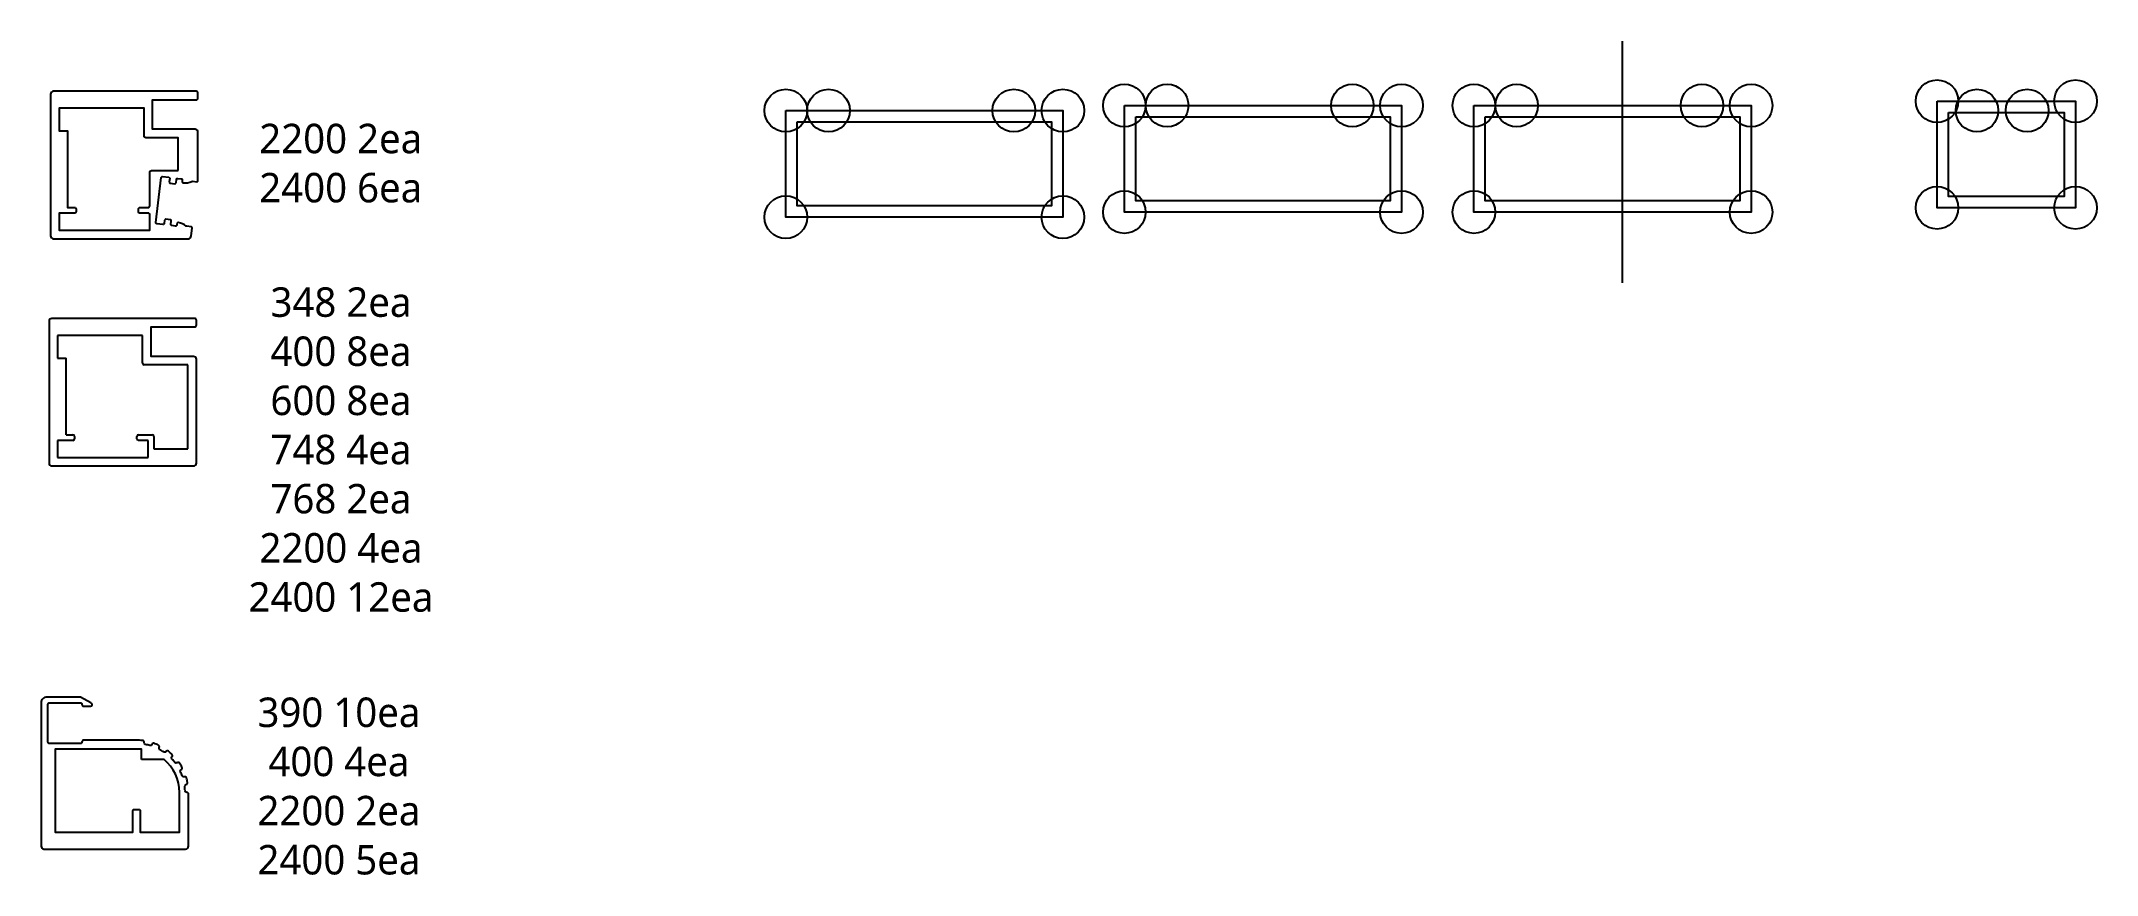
# Model space of a CAD drawing. Header units: millimetres. Extents: x -44117 to 256353, y -2095463 to 65325.
# Drawn here: x -41400 to -37773, y 63855 to 65325 of the extents above; entities that cross this region are included whole.
import ezdxf

# ---------------------------------------------------------------- set-up
doc = ezdxf.new("R2010")
doc.units = ezdxf.units.MM
doc.header["$LTSCALE"] = 10
doc.styles.add('고딕', font='')
doc.styles.get('고딕').set_extended_font_data('HYgtrE')

msp = doc.modelspace()

# ---------------------------------------------------------------- texts
at = {"color": 142, "char_height": 52.004575, "width": 1506.5379465, "attachment_point": 5, "style": '고딕'}
for s, insert in [('{\\fMalgun Gothic|b0|i0|c129|p50;2200 2ea\\P2400 6ea}', (-40871.22978, 65109.8749)), ('{\\fMalgun Gothic|b0|i0|c129|p50;348 2ea\\P400 8ea\\P600 8ea\\P748 4ea\\P768 2ea\\P2200 4ea\\P2400 12ea}', (-40870.81608, 64604.59258)), ('{\\fMalgun Gothic|b0|i0|c129|p50;390 10ea\\P400 4ea\\P2200 2ea\\P2400 5ea}', (-40874.4326, 64011.0941))]:
    msp.add_mtext(s, dxfattribs=dict(at, insert=insert))

# ---------------------------------------------------------------- linework, layer by layer
for p, q in [((-38610.2869, 65325.35627), (-38610.2869, 64898.78705)), ((-41220.92822, 64806.11694), (-41370.92822, 64806.11694)), ((-41370.92822, 64806.11694), (-41370.92822, 64766.11694)), ((-41220.92822, 64769.11694), (-41220.92822, 64806.11694)), ((-41370.92822, 64766.11694), (-41355.92822, 64766.11694)), ((-41355.92822, 64631.11694), (-41355.92822, 64766.11694)), ((-41220.92822, 64757.11694), (-41220.92822, 64769.11694)), ((-41220.92822, 64769.11694), (-41220.92822, 64769.11694)), ((-41205.92822, 64754.11694), (-41217.92822, 64754.11694)), ((-41140.92822, 64754.11694), (-41205.92822, 64754.11694)), ((-41140.92822, 64606.11694), (-41140.92822, 64754.11694)), ((-41343.92822, 64621.11694), (-41370.92822, 64621.11694)), ((-41370.92822, 64621.11694), (-41370.92822, 64591.11694)), ((-41355.92822, 64631.11694), (-41343.92822, 64631.11694)), ((-41340.92822, 64628.11694), (-41340.92822, 64624.11694)), ((-41230.92822, 64624.11694), (-41230.92822, 64628.11694)), ((-41227.92822, 64631.11694), (-41203.92822, 64631.11694)), ((-41210.92822, 64621.11694), (-41227.92822, 64621.11694)), ((-41210.92822, 64591.11694), (-41210.92822, 64621.11694)), ((-41200.92822, 64628.11694), (-41200.92822, 64606.11694)), ((-41200.92822, 64606.11694), (-41140.92822, 64606.11694)), ((-41370.92822, 64591.11694), (-41210.92822, 64591.11694))]:
    msp.add_line(p, q)
for points in [[(-41133.39221, 64995.51122), (-41133.39221, 64995.51122), (-41133.39221, 64995.51122, 0.4142135624), (-41135.13208, 64997.7412), (-41142.81182, 64998.68933, -0.1357168379), (-41143.79679, 64999.09723, 0.1201861936), (-41157.83988, 65005.42218, 0.4322308638), (-41160.19066, 65003.70098), (-41160.53919, 65000.87793, -0.4142135624), (-41162.76918, 64999.13806), (-41169.12095, 64999.92224, -0.4142135624), (-41170.86082, 65002.15223), (-41170.12565, 65008.10702, 0.4142135624), (-41171.86553, 65010.337), (-41179.80525, 65011.31723, 0.4142135624), (-41182.03523, 65009.57736), (-41182.7704, 65003.62257, -0.4142135624), (-41185.00039, 65001.88269), (-41195.91751, 65003.23051, -0.4142135624), (-41197.65738, 65005.46049), (-41187.8551, 65084.85769, -0.4142135624), (-41185.62512, 65086.59757), (-41174.708, 65085.24975, -0.4142135624), (-41172.96813, 65083.01977), (-41173.7033, 65077.06498, 0.4142135624), (-41171.96343, 65074.83499), (-41164.02371, 65073.85476, 0.4142135624), (-41161.79372, 65075.59464), (-41161.05855, 65081.54943, -0.4142135624), (-41158.82856, 65083.2893), (-41152.47679, 65082.50512, -0.4142135624), (-41150.73691, 65080.27513), (-41151.08544, 65077.45208, 0.4322308638), (-41149.22387, 65075.21083, 0.1201861936), (-41134.06415, 65077.93043, -0.1357168379), (-41133.00954, 65078.08653), (-41125.32981, 65077.1384, 0.4142135624), (-41123.09982, 65078.87828), (-41123.09982, 65164.87828, 0.4142135624), (-41128.09982, 65169.87828), (-41203.09982, 65169.87828), (-41203.09982, 65221.87828), (-41126.188, 65221.87828, 0.4228503783), (-41123.09982, 65224.87698), (-41123.09982, 65233.87828, 0.4142135624), (-41126.09982, 65236.87828), (-41378.09982, 65236.87828, 0.4142135624), (-41383.09982, 65231.87828), (-41383.09982, 64981.87828, 0.4142135624), (-41378.09982, 64976.87828), (-41140.07401, 64976.88886, 0.4142135624), (-41135.07401, 64981.88886), (-41133.39221, 64995.51122)], [(-41158.09982, 65096.87828), (-41158.09982, 65154.87828), (-41203.09982, 65154.87828), (-41215.09982, 65154.87828, -0.4142135624), (-41218.09982, 65157.87828), (-41218.09982, 65169.87828), (-41218.09982, 65169.87828), (-41218.09982, 65206.87828), (-41368.09982, 65206.87828), (-41368.09982, 65166.87828), (-41353.09982, 65166.87828), (-41353.09982, 65031.87828), (-41341.09982, 65031.87828, -0.4142135624), (-41338.09982, 65028.87828), (-41338.09982, 65024.87828, -0.4142135624), (-41341.09982, 65021.87828), (-41368.09982, 65021.87828), (-41368.09982, 64991.87828), (-41208.09982, 64991.87828), (-41208.09982, 65018.87828, 0.4142135624), (-41211.09982, 65021.87828), (-41225.09982, 65021.87828, -0.4142135624), (-41228.09982, 65024.87828), (-41228.09982, 65028.87828, -0.4142135624), (-41225.09982, 65031.87828), (-41211.14982, 65031.87828, 0.4142135624), (-41208.14982, 65034.87828), (-41208.14982, 65093.87828, -0.4142135624), (-41205.14982, 65096.87828), (-41158.09982, 65096.87828)], [(-41128.92822, 64821.11565, 0.4142135624), (-41125.92822, 64824.11565), (-41125.92822, 64833.11694, 0.4142135624), (-41128.92822, 64836.11694), (-41380.92822, 64836.11694, 0.4142135624), (-41385.92822, 64831.11694), (-41385.92822, 64581.11694, 0.4142135624), (-41380.92822, 64576.11694), (-41130.92822, 64576.11694, 0.4142135624), (-41125.92822, 64581.11694), (-41125.92822, 64764.11694, 0.4142135624), (-41130.92822, 64769.11694), (-41205.92822, 64769.11694), (-41205.92822, 64821.11694), (-41128.92822, 64821.11694)]]:
    msp.add_lwpolyline(points, format="xyb")
for points in [[(-38055.01297, 65219.33361), (-37810.53697, 65219.33361), (-37810.53697, 65031.37566), (-38055.01297, 65031.37566)], [(-40086.04393, 65202.79348), (-39597.09193, 65202.79348), (-39597.09193, 65014.83553), (-40086.04393, 65014.83553)], [(-40066.04393, 65182.79348), (-39617.09193, 65182.79348), (-39617.09193, 65034.83553), (-40066.04393, 65034.83553)], [(-39488.77056, 65211.81541), (-38999.81856, 65211.81541), (-38999.81856, 65023.85746), (-39488.77056, 65023.85746)], [(-39468.77056, 65191.81541), (-39019.81856, 65191.81541), (-39019.81856, 65043.85746), (-39468.77056, 65043.85746)], [(-38871.9391, 65211.81541), (-38382.9871, 65211.81541), (-38382.9871, 65023.85746), (-38871.9391, 65023.85746)], [(-38851.9391, 65191.81541), (-38402.9871, 65191.81541), (-38402.9871, 65043.85746), (-38851.9391, 65043.85746)], [(-38035.01297, 65199.33361), (-37830.53697, 65199.33361), (-37830.53697, 65051.37566), (-38035.01297, 65051.37566)]]:
    msp.add_lwpolyline(points, close=True)
for points in [[(-41394.856, 63900.27727), (-41144.88133, 63900.27727, 0.4142135624), (-41139.88133, 63905.27727), (-41139.88133, 63997.26102, 0.4142135624), (-41142.88133, 64000.26102), (-41142.9319, 64000.26102, -0.4043730092), (-41145.9302, 64003.1599, 0.022416536), (-41146.53491, 64010.84356, -0.4043730092), (-41144.02702, 64014.17578, 0.424123069), (-41141.55076, 64017.70776, 0.022416536), (-41143.47555, 64025.72509, 0.424123069), (-41147.2854, 64027.74791, -0.4043730092), (-41151.03275, 64029.57838, 0.022416536), (-41153.98225, 64036.6991, -0.4043730092), (-41152.62681, 64040.64322, 0.424123069), (-41151.36319, 64044.76754, 0.022416536), (-41155.67126, 64051.79767, 0.424123069), (-41159.91973, 64052.54418, -0.4043730092), (-41164.04932, 64053.12707, 0.022416536), (-41169.05488, 64058.98783, -0.4043730092), (-41168.98458, 64063.15776, 0.4241230691), (-41169.0573, 64067.4707, 0.022416536), (-41175.32695, 64072.8255, 0.424123069), (-41179.59817, 64072.22262, -0.4043730092), (-41183.70576, 64071.50086, 0.022416536), (-41190.27741, 64075.52798, -0.4043730092), (-41191.49913, 64079.51554, 0.424123069), (-41192.90106, 64083.59492, 0.022416536), (-41200.51857, 64086.7502, 0.4241230691), (-41204.39444, 64084.85695, -0.4043730092), (-41208.07796, 64082.90121, 0.022416536), (-41215.57242, 64084.70047, -0.4043730092), (-41217.96657, 64088.11533, 0.424123069), (-41220.56048, 64091.56184, 0.0308511276), (-41231.88133, 64092.26102), (-41324.856, 64092.26102, 0.4142135624), (-41327.856, 64089.26102), (-41327.856, 64088.26103, -0.4142135624), (-41329.856, 64086.26103), (-41384.856, 64086.26103, -0.4142135624), (-41387.856, 64089.26103), (-41387.856, 64155.26103, -0.4142135624), (-41384.856, 64158.26103), (-41329.856, 64158.26103, -0.4142135624), (-41327.856, 64156.26103), (-41327.856, 64155.26103, 0.4142135624), (-41324.856, 64152.26103), (-41312.856, 64152.26103, 0.855700792), (-41311.93964, 64158.11765), (-41330.35006, 64168.26103), (-41389.856, 64168.26103, 0.4142135624), (-41399.856, 64158.26103), (-41399.856, 63905.27727, 0.4142135623), (-41394.856, 63900.27727)], [(-41222.856, 64058.26102), (-41222.856, 64076.26102), (-41374.856, 64076.26102), (-41374.856, 63930.26102), (-41237.856, 63930.26102), (-41237.856, 63968.26102, -0.4142135624), (-41235.856, 63970.26102), (-41226.856, 63970.26102, -0.4142135624), (-41224.856, 63968.26102), (-41224.856, 63930.26102), (-41155.88133, 63930.26102), (-41155.88133, 64000.26102, 0.2205202393), (-41182.76921, 64058.26102), (-41222.856, 64058.26102)]]:
    msp.add_lwpolyline(points, format="xyb", close=True)
for centre in [(-39488.77056, 65211.81541), (-39413.40153, 65211.81541), (-39086.49808, 65211.81541), (-38999.81856, 65211.81541), (-38871.9391, 65211.81541), (-38796.57007, 65211.81541), (-38469.66662, 65211.81541), (-38382.9871, 65211.81541), (-38055.01297, 65219.33361), (-37810.53697, 65219.33361), (-40086.04393, 65202.79348), (-40010.6749, 65202.79348), (-39683.77146, 65202.79348), (-39597.09193, 65202.79348), (-37984.47252, 65202.79348), (-37895.92382, 65202.79348), (-38055.01297, 65031.37566), (-37810.53697, 65031.37566), (-40086.04393, 65014.83553), (-39597.09193, 65014.83553), (-39488.77056, 65023.85746), (-38999.81856, 65023.85746), (-38871.9391, 65023.85746), (-38382.9871, 65023.85746)]:
    msp.add_circle(centre, 37.59159)
for centre, start, end in [((-41217.92822, 64757.11694), 180, 270), ((-41343.92822, 64628.11694), 0, 90), ((-41343.92822, 64624.11694), 270, 0), ((-41227.92822, 64628.11694), 90, 180), ((-41227.92822, 64624.11694), 180, 270), ((-41203.92822, 64628.11694), 0, 90)]:
    msp.add_arc(centre, 3, start, end)

msp.set_redraw_order([(e.dxf.handle, doc.entitydb.next_handle()) for e in msp.query("TEXT MTEXT ATTDEF DIMENSION ARC_DIMENSION")])  # texts and dimensions are drawn at this point

doc.saveas('drawing.dxf')
